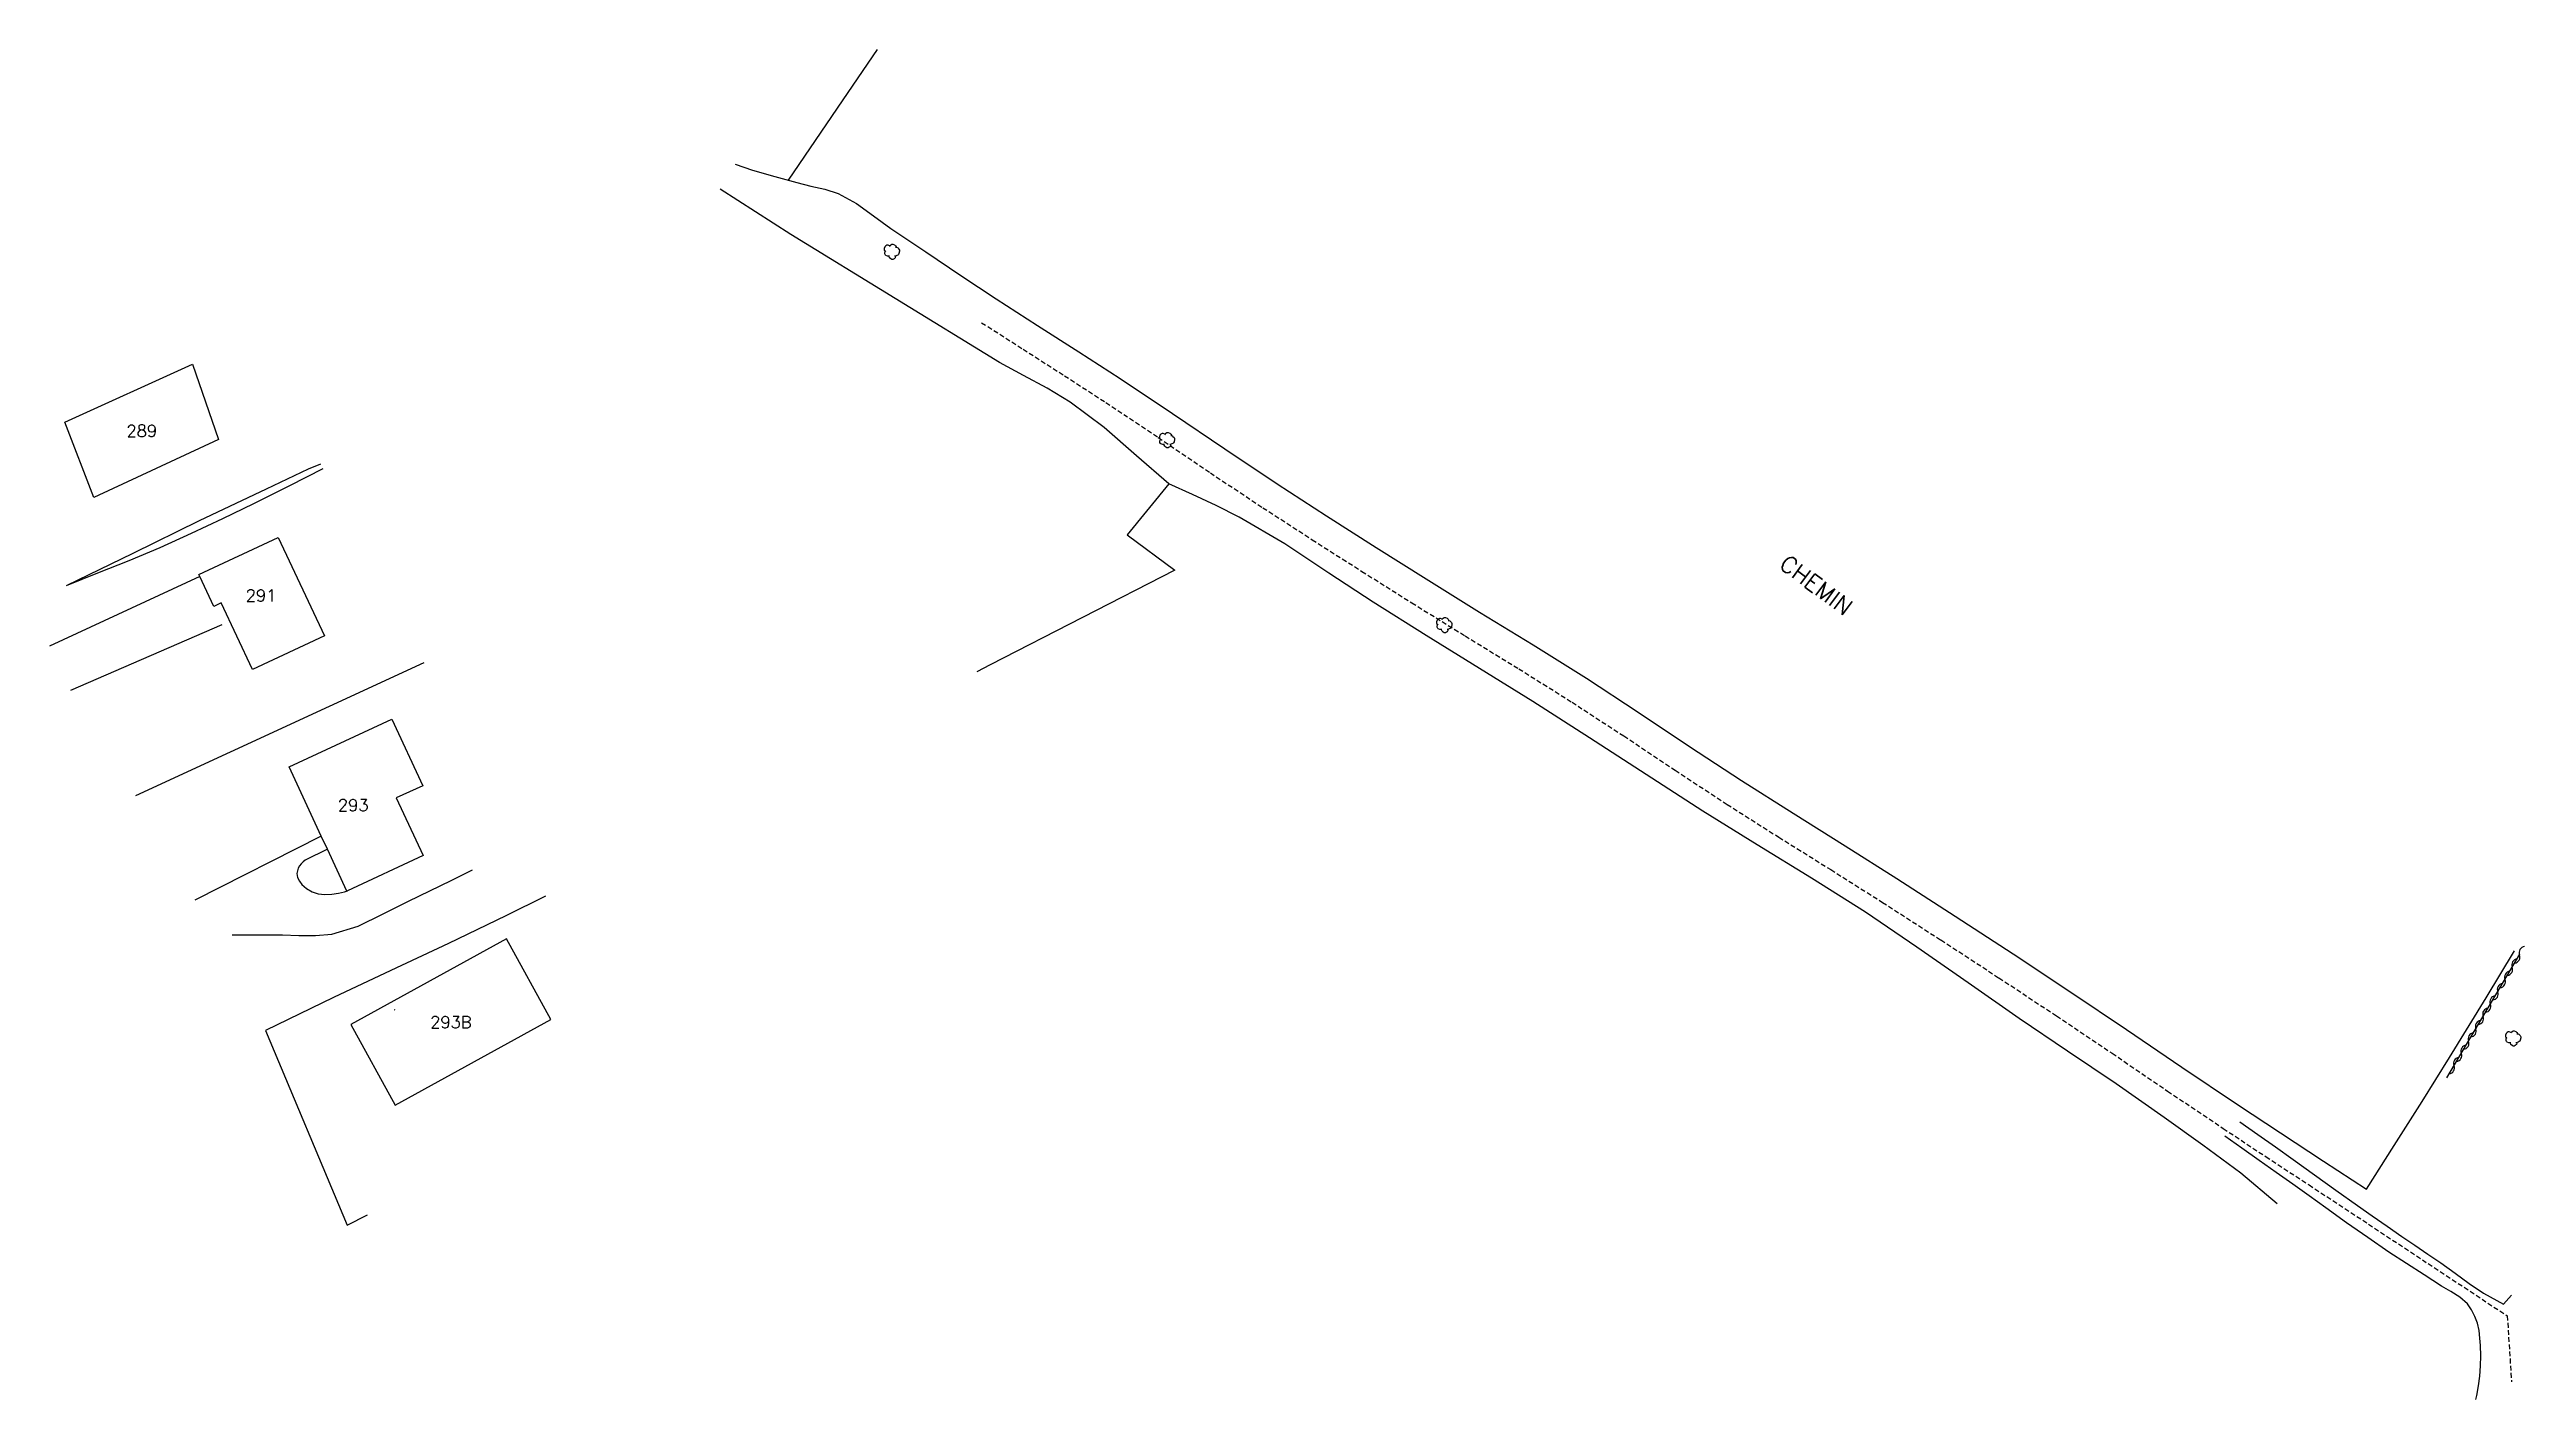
# Model space of a CAD drawing. Header units: millimetres. Extents: x 122999 to 123962, y 124009 to 125000.
# Drawn here: x 123701.7 to 123961.6, y 124008.7 to 124150.3 of the extents above; entities that cross this region are included whole.
import ezdxf
from ezdxf.enums import TextEntityAlignment as Align

# ---------------------------------------------------------------- set-up
doc = ezdxf.new("R2010")
doc.units = ezdxf.units.MM
doc.linetypes.add('DASHED', pattern=[0.75, 0.5, -0.25])
doc.layers.get('0').update_dxf_attribs({"linetype": 'CONTINUOUS'})
for name, color, linetype in [('W0001', 6, 'DASHED'), ('W0017', 7, 'CONTINUOUS'), ('W0071', 7, 'CONTINUOUS'), ('W0101', 7, 'CONTINUOUS'), ('W0211', 2, 'CONTINUOUS'), ('W0300', 7, 'CONTINUOUS'), ('W0310', 3, 'CONTINUOUS'), ('W0330', 7, 'CONTINUOUS'), ('W0989', 7, 'CONTINUOUS'), ('W0991', 7, 'CONTINUOUS')]:
    doc.layers.add(name, color=color, linetype=linetype)
doc.styles.get("Standard").update_dxf_attribs({"font": 'romans.shx', "width": 0.85})

msp = doc.modelspace()

# ---------------------------------------------------------------- texts
at = {"layer": 'W0989'}
msp.add_text('CHEMIN', height=1.75, rotation=323.3253, dxfattribs=at).set_placement((123887.05, 124094.15), align=Align.MIDDLE_CENTER)
at = {"layer": 'W0991'}
for s, p in [('289', (123711.4, 124110.34)), ('291', (123723.91, 124093.07)), ('293', (123733.58, 124071.07)), ('293B', (123743.82, 124048.32))]:
    msp.add_text(s, height=1.25, dxfattribs=at).set_placement(p, align=Align.MIDDLE_CENTER)

# ---------------------------------------------------------------- blocks, each defined once
blk = doc.blocks.new('T300')
for p, q in [((-0.8, 0.51), (-0.86, 0.34)), ((-0.86, 0.34), (-0.86, 0.17)), ((-0.86, 0.17), (-0.74, 0.06)), ((-0.69, 0.63), (-0.8, 0.51)), ((-0.8, -0.06), (-0.74, 0.06)), ((-0.74, 0.06), (-0.69, 0.11)), ((-0.57, 0.69), (-0.69, 0.63)), ((-0.46, 0.69), (-0.57, 0.69)), ((-0.29, 0.63), (-0.46, 0.69)), ((-0.29, 0.63), (-0.17, 0.74)), ((-0.23, 0.57), (-0.29, 0.63)), ((-0.17, 0.74), (-0.06, 0.8)), ((-0.06, 0.8), (0.06, 0.8)), ((0.06, 0.8), (0.23, 0.74)), ((0.23, 0.74), (0.34, 0.63)), ((0.34, 0.63), (0.4, 0.51)), ((0.46, 0.46), (0.34, 0.46)), ((0.4, 0.51), (0.4, 0.46)), ((0.57, 0.4), (0.46, 0.46)), ((0.57, 0.4), (0.69, 0.29)), ((0.69, 0.29), (0.74, 0.17)), ((0.74, 0.06), (0.69, -0.17)), ((0.74, 0.17), (0.74, 0.06)), ((-0.8, -0.17), (-0.8, -0.06)), ((-0.8, -0.23), (-0.8, -0.17)), ((-0.74, -0.34), (-0.8, -0.23)), ((-0.69, -0.4), (-0.74, -0.34)), ((-0.51, -0.46), (-0.69, -0.4)), ((-0.4, -0.46), (-0.51, -0.46)), ((-0.4, -0.46), (-0.34, -0.46)), ((-0.34, -0.46), (-0.34, -0.4)), ((-0.34, -0.51), (-0.34, -0.46)), ((-0.29, -0.63), (-0.34, -0.51)), ((-0.17, -0.74), (-0.29, -0.63)), ((-0.06, -0.8), (-0.17, -0.74)), ((0.06, -0.8), (-0.06, -0.8)), ((0.17, -0.74), (0.06, -0.8)), ((0.23, -0.69), (0.17, -0.74)), ((0.29, -0.46), (0.23, -0.46)), ((0.29, -0.63), (0.23, -0.69)), ((0.46, -0.4), (0.29, -0.46)), ((0.34, -0.51), (0.29, -0.63)), ((0.34, -0.51), (0.34, -0.46)), ((0.57, -0.34), (0.46, -0.4)), ((0.63, -0.29), (0.57, -0.34)), ((0.69, -0.17), (0.63, -0.29))]:
    blk.add_line(p, q)
blk = doc.blocks.new('t310o')
at = {"color": 0, "linetype": 'Continuous'}
for centre, start, end in [((-0.5, 0.38), 216.8699, 323.1304), ((0.5, -0.37), 36.8699, 143.1303)]:
    blk.add_arc(centre, 0.625, start, end, dxfattribs=at)

# ---------------------------------------------------------------- linework, layer by layer
at = {"layer": 'W0001'}
msp.add_lwpolyline([(123799.5, 124121.68), (123803.85, 124118.9), (123808.2, 124116.12), (123812.53, 124113.32), (123818.02, 124109.65), (123823.49, 124105.94), (123828.98, 124102.28), (123834.17, 124098.92), (123839.39, 124095.6), (123844.62, 124092.3), (123850.22, 124088.83), (123855.84, 124085.38), (123861.43, 124081.88), (123866.86, 124078.33), (123872.26, 124074.73), (123877.69, 124071.16), (123883.12, 124067.72), (123888.57, 124064.31), (123894, 124060.88), (123900.11, 124056.94), (123906.2, 124052.97), (123912.26, 124048.97), (123918.09, 124045.05), (123923.9, 124041.09), (123929.73, 124037.17), (123934.23, 124034.2), (123938.74, 124031.25), (123959.54, 124017.51), (123959.98, 124010.59)], dxfattribs=at)
at = {"layer": 'W0017'}
for points in [[(123717.49, 124095.06), (123701.72, 124087.77)], [(123719.8, 124090), (123703.92, 124083.1)], [(123730.22, 124067.84), (123716.96, 124061.12)], [(123730.87, 124066.45), (123728.53, 124065.32), (123728.33, 124065.12), (123728.13, 124064.92), (123727.96, 124064.7), (123727.82, 124064.45), (123727.72, 124064.17), (123727.67, 124063.9), (123727.75, 124063.5), (123727.95, 124063.11), (123728.2, 124062.76), (123728.68, 124062.32), (123729.28, 124062), (123729.9, 124061.78), (123730.6, 124061.69), (123731.33, 124061.73), (123732.05, 124061.84), (123732.36, 124061.91), (123732.68, 124062), (123732.99, 124062.09)], [(123720.87, 124057.49), (123722.63, 124057.48), (123724.4, 124057.46), (123726.16, 124057.46), (123727.89, 124057.42), (123729.62, 124057.4), (123731.32, 124057.54), (123734.08, 124058.37), (123736.73, 124059.67), (123739.37, 124061.01), (123741.62, 124062.08), (123743.85, 124063.18), (123746.08, 124064.28)]]:
    msp.add_lwpolyline(points, dxfattribs=at)
at = {"layer": 'W0071'}
for points in [[(123931.5, 124037.86), (123933.36, 124036.54), (123935.23, 124035.22), (123937.09, 124033.9), (123939.33, 124032.29), (123941.57, 124030.68), (123943.82, 124029.08), (123945.37, 124027.99), (123946.93, 124026.91), (123948.49, 124025.83), (123949.85, 124024.91), (123951.22, 124023.99), (123952.58, 124023.07), (123954.06, 124022), (123955.53, 124020.91), (123957.05, 124019.9), (123957.74, 124019.5), (123958.43, 124019.11), (123959.13, 124018.72), (123959.99, 124019.69)], [(123956.23, 124008.74), (123956.33, 124009.16), (123956.53, 124010.17), (123956.67, 124011.18), (123956.74, 124012.25), (123956.76, 124013.32), (123956.72, 124014.39), (123956.67, 124015.18), (123956.59, 124015.97), (123956.42, 124016.73), (123956.15, 124017.45), (123955.8, 124018.14), (123955.37, 124018.76), (123954.57, 124019.48), (123953.61, 124020.05), (123952.64, 124020.62), (123950.81, 124021.82), (123948.96, 124022.99), (123947.13, 124024.19), (123944.9, 124025.72), (123942.69, 124027.28), (123940.49, 124028.85), (123938.76, 124030.08), (123937.04, 124031.31), (123935.31, 124032.54), (123933.51, 124033.82), (123931.7, 124035.09), (123929.9, 124036.36)]]:
    msp.add_lwpolyline(points, dxfattribs=at)
at = {"layer": 'W0101'}
for points in [[(123706.36, 124103.35), (123703.32, 124111.26), (123716.71, 124117.34), (123719.44, 124109.43), (123706.36, 124103.35)], [(123723, 124085.29), (123719.73, 124092.29), (123718.95, 124091.93), (123717.49, 124095.06), (123717.39, 124095.27), (123725.72, 124099.16), (123730.55, 124088.82)], [(123740.92, 124065.78), (123732.99, 124062.09), (123732.91, 124062.05), (123730.87, 124066.45), (123730.22, 124067.84), (123726.85, 124075.08), (123737.62, 124080.1), (123740.87, 124073.12), (123738.1, 124071.83)], [(123733.33, 124048.07), (123737.98, 124039.61), (123754.32, 124048.58), (123749.67, 124057.04), (123733.33, 124048.07)], [(123737.95, 124049.63), (123737.91, 124049.61), (123737.91, 124049.6), (123737.95, 124049.62)]]:
    msp.add_lwpolyline(points, close=True, dxfattribs=at)
at = {"layer": 'W0211'}
msp.add_lwpolyline([(123703.5, 124094.12), (123706.78, 124095.43), (123710.06, 124096.74), (123713.32, 124098.11), (123716.62, 124099.59), (123719.89, 124101.13), (123723.14, 124102.7), (123726.92, 124104.59), (123730.43, 124106.4)], dxfattribs=at)
at = {"layer": 'W0310'}
msp.add_lwpolyline([(123953.19, 124042.46), (123960.86, 124055.43)], dxfattribs=at)
at = {"layer": 'W0330'}
for points in [[(123788.55, 124150.33), (123785.47, 124145.83), (123779.19, 124136.63)], [(123773.65, 124138.31), (123775.48, 124137.67), (123777.79, 124137.01), (123780.12, 124136.38), (123781.58, 124136.02), (123783.04, 124135.68), (123784.45, 124135.22), (123786.37, 124134.18), (123788.17, 124132.88), (123789.97, 124131.58), (123793.66, 124129.12), (123797.33, 124126.65), (123801.01, 124124.18)], [(123801.39, 124117.51), (123790.44, 124124.22), (123779.49, 124130.92), (123772.08, 124135.68)], [(123801.01, 124124.18), (123805.36, 124121.4), (123809.71, 124118.62), (123814.04, 124115.82), (123819.53, 124112.15), (123825, 124108.44), (123830.49, 124104.78), (123835.68, 124101.42), (123840.9, 124098.1), (123846.13, 124094.8), (123851.73, 124091.33), (123857.35, 124087.88), (123862.94, 124084.38), (123868.37, 124080.83), (123873.77, 124077.23), (123879.2, 124073.66), (123884.63, 124070.22), (123890.08, 124066.81), (123895.51, 124063.38), (123901.62, 124059.44), (123907.71, 124055.47), (123913.77, 124051.47), (123919.6, 124047.55), (123925.41, 124043.59), (123931.24, 124039.67), (123935.74, 124036.7), (123940.25, 124033.75), (123944.76, 124030.8)], [(123935.4, 124029.26), (123931.58, 124032.46), (123927.59, 124035.42), (123923.56, 124038.33), (123918.52, 124041.83), (123913.42, 124045.26), (123908.33, 124048.69), (123902.97, 124052.43), (123897.61, 124056.18), (123892.2, 124059.84), (123886.56, 124063.43), (123880.86, 124066.93), (123875.17, 124070.46), (123869.21, 124074.28), (123863.27, 124078.12), (123857.31, 124081.94), (123851.73, 124085.42), (123846.14, 124088.88), (123840.56, 124092.36), (123835.93, 124095.42), (123831.3, 124098.5), (123826.53, 124101.3), (123824.09, 124102.51), (123821.61, 124103.65), (123819.13, 124104.79), (123815.74, 124107.73), (123812.35, 124110.68), (123808.78, 124113.35), (123806.37, 124114.81), (123803.88, 124116.16), (123801.39, 124117.51)], [(123703.5, 124094.12), (123710.49, 124097.52), (123717.47, 124100.92), (123724.49, 124104.25), (123726.7, 124105.3), (123728.9, 124106.35), (123730.17, 124106.89)], [(123819.13, 124104.79), (123814.78, 124099.43), (123819.76, 124095.74), (123800.41, 124085.79)], [(123710.76, 124072.1), (123741.02, 124086.03)], [(123800.41, 124085.79), (123799.01, 124085.05)], [(123753.74, 124061.54), (123749.59, 124059.47), (123743.58, 124056.58), (123737.54, 124053.75), (123731.51, 124050.89), (123729.13, 124049.74), (123726.76, 124048.59), (123724.38, 124047.44)], [(123944.76, 124030.8), (123947.68, 124035.39), (123950.61, 124039.98), (123953.49, 124044.59), (123957.32, 124050.85), (123960.28, 124055.8)], [(123724.38, 124047.44), (123732.96, 124027.02), (123735.09, 124028.11)]]:
    msp.add_lwpolyline(points, dxfattribs=at)

# ---------------------------------------------------------------- block references
at = {"layer": 'W0300'}
for p in [(123790.14, 124129.12), (123819, 124109.36), (123848.09, 124089.96), (123960.21, 124046.61)]:
    msp.add_blockref('T300', p, dxfattribs=at)
at = {"layer": 'W0310', "rotation": 59.39395417577094}
for p in [(123960.83, 124055.37), (123959.3, 124052.79), (123960.06, 124054.08), (123957.77, 124050.21), (123958.54, 124051.5), (123956.24, 124047.62), (123957.01, 124048.92), (123954.72, 124045.04), (123955.48, 124046.33), (123953.95, 124043.75)]:
    msp.add_blockref('t310o', p, dxfattribs=at)

msp.set_redraw_order([(e.dxf.handle, doc.entitydb.next_handle()) for e in msp.query("TEXT MTEXT ATTDEF DIMENSION ARC_DIMENSION")])  # texts and dimensions are drawn at this point

doc.saveas('drawing.dxf')
